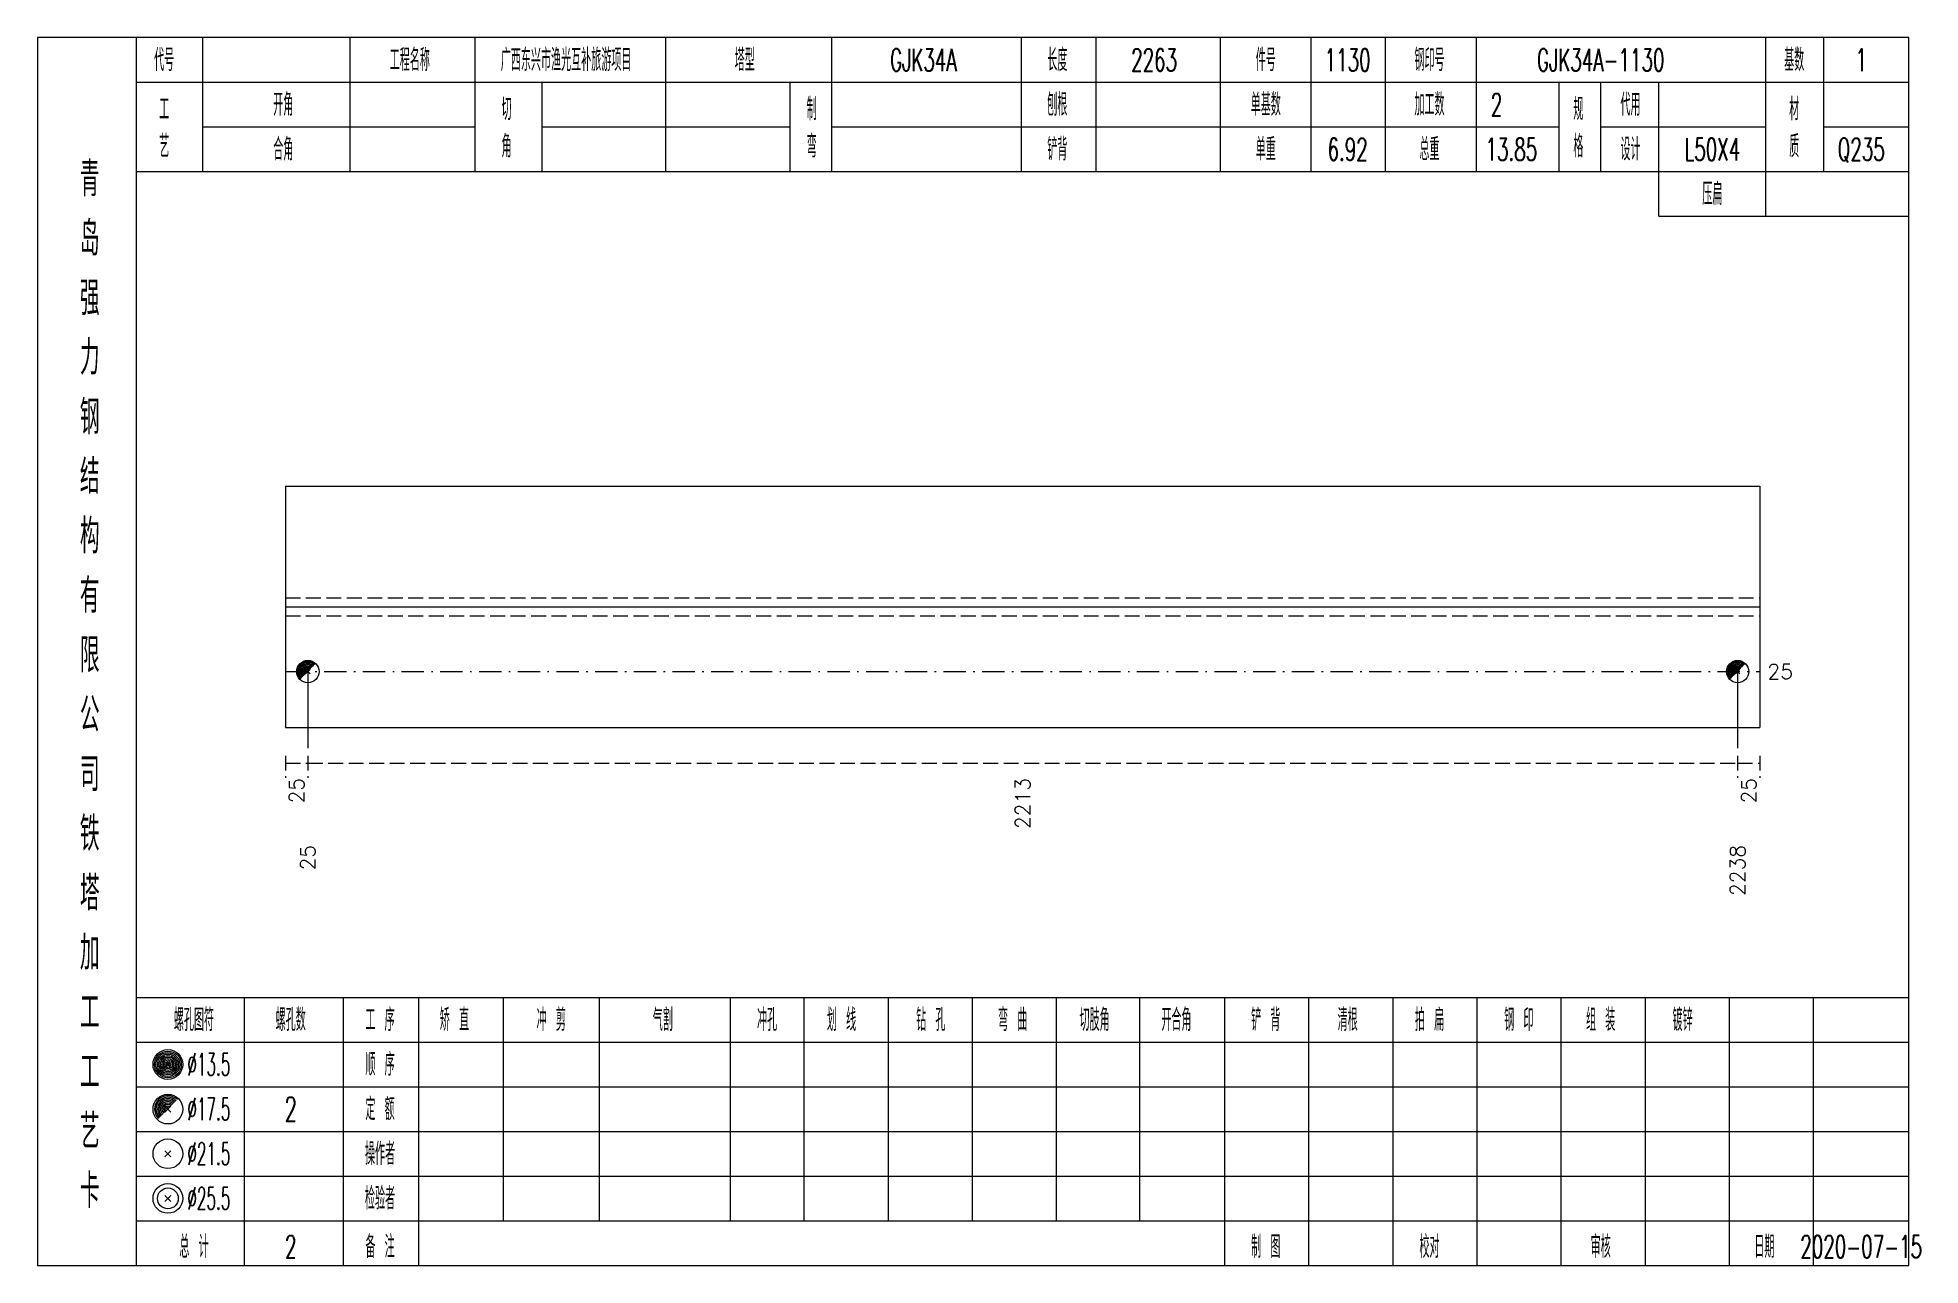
# Model space of a CAD drawing. Extents: x 0 to 2606, y -377 to 6479.
# Drawn here: x 261.4 to 514.3, y 1400 to 1565 of the extents above; entities that cross this region are included whole.
import ezdxf
from ezdxf.enums import TextEntityAlignment as Align

# ---------------------------------------------------------------- set-up
doc = ezdxf.new("R2010")
doc.units = 0
doc.header["$MEASUREMENT"] = 0
doc.linetypes.add('一点画线', pattern=[5.2, 3, -1, 0.2, -1])
doc.linetypes.add('虚线', pattern=[2.75, 2, -0.75])
doc.layers.get('0').update_dxf_attribs({"linetype": 'CONTINUOUS', "lineweight": 25})
doc.layers.add('1', color=7, linetype='CONTINUOUS', lineweight=25)
doc.layers.add('4', color=7, linetype='CONTINUOUS', lineweight=25)
doc.styles.get("Standard").update_dxf_attribs({"font": 'simplex.shx', "width": 0.7, "height": 3, "bigfont": 'gbhzfs.shx'})

msp = doc.modelspace()

# ---------------------------------------------------------------- texts
at = {"color": 7, "linetype": 'Continuous', "lineweight": 13}
msp.add_text('25', height=2, dxfattribs=at).set_placement((493.8, 1479.8), align=Align.MIDDLE_LEFT)
at = {"color": 8, "linetype": 'Continuous', "lineweight": 9}
for s, p in [('25', (296.2, 1465.5)), ('2213', (393.75, 1465.5)), ('25', (491.3, 1465.5))]:
    msp.add_text(s, height=2, rotation=90, dxfattribs=at).set_placement(p, align=Align.MIDDLE_RIGHT)
at = {"layer": '1', "color": 7, "linetype": 'Continuous', "lineweight": 13}
for s, p in [('25', (297.7, 1456.5)), ('2238', (489.8, 1456.5))]:
    msp.add_text(s, height=2, rotation=90, dxfattribs=at).set_placement(p, align=Align.MIDDLE_RIGHT)
at = {"layer": '4', "color": 1, "linetype": 'Continuous', "lineweight": 13}
for s, height, width, p in [('代号', 3, 0.6, (278.4, 1562)), ('工程名称', 3, 0.6, (311.4, 1562)), ('广西东兴市渔光互补旅游项目', 3, 0.6, (332.4, 1562)), ('塔型', 3, 0.6, (356.4, 1562)), ('GJK34A', 3, 0.6, (380.4, 1562)), ('长度', 3, 0.6, (398.4, 1562)), ('2263', 3, 0.6, (411.4, 1562)), ('件号', 3, 0.6, (426.4, 1562)), ('1130', 3, 0.6, (437.4, 1562)), ('钢印号', 3, 0.6, (448.4, 1562)), ('GJK34A-1130', 3, 0.6, (471.4, 1562)), ('基数', 3, 0.6, (497.4, 1562)), ('1', 3, 0.6, (506.4, 1562)), ('工', 3, 0.6, (278.4, 1555.4)), ('开角', 3, 0.6, (294.4, 1556)), ('切', 3, 0.6, (324.4, 1555.4)), ('制', 3, 0.6, (365.4, 1555.4)), ('刨根', 3, 0.6, (398.4, 1556)), ('单基数', 3, 0.6, (426.4, 1556)), ('加工数', 3, 0.6, (448.4, 1556)), ('2', 3, 0.6, (457.4, 1556)), ('规', 3, 0.6, (468.4, 1555.4)), ('代用', 3, 0.6, (475.4, 1556)), ('材', 3, 0.6, (497.4, 1555.4)), ('艺', 3, 0.6, (278.4, 1550.4)), ('合角', 3, 0.6, (294.4, 1550)), ('角', 3, 0.6, (324.4, 1550.4)), ('弯', 3, 0.6, (365.4, 1550.4)), ('铲背', 3, 0.6, (398.4, 1550)), ('单重', 3, 0.6, (426.4, 1550)), ('6.92', 3, 0.6, (437.4, 1550)), ('总重', 3, 0.6, (448.4, 1550)), ('13.85', 3, 0.6, (459.4, 1550)), ('格', 3, 0.6, (468.4, 1550.4)), ('设计', 3, 0.6, (475.4, 1550)), ('L50X4', 3, 0.6, (486.4, 1550)), ('质', 3, 0.6, (497.4, 1550.4)), ('Q235', 3, 0.6, (506.4, 1550)), ('青', 4.6, 0.8, (268.4, 1546)), ('压扁', 3, 0.6, (486.4, 1544)), ('岛', 4.6, 0.8, (268.4, 1538)), ('强', 4.6, 0.8, (268.4, 1530)), ('力', 4.6, 0.8, (268.4, 1522)), ('钢', 4.6, 0.8, (268.4, 1514)), ('结', 4.6, 0.8, (268.4, 1506)), ('构', 4.6, 0.8, (268.4, 1498)), ('有', 4.6, 0.8, (268.4, 1490)), ('限', 4.6, 0.8, (268.4, 1482)), ('公', 4.6, 0.8, (268.4, 1474)), ('司', 4.6, 0.8, (268.4, 1466)), ('铁', 4.6, 0.8, (268.4, 1458)), ('塔', 4.6, 0.8, (268.4, 1450)), ('加', 4.6, 0.8, (268.4, 1442)), ('工', 4.6, 0.8, (268.4, 1434)), ('螺孔图符', 3, 0.6, (282.4, 1433)), ('螺孔数', 3, 0.6, (295.4, 1433)), ('工 序', 3, 0.6, (307.4, 1433)), ('矫 直', 3, 0.6, (317.4, 1433)), ('冲 剪', 3, 0.6, (330.4, 1433)), ('气割', 3, 0.6, (345.4, 1433)), ('冲孔', 3, 0.6, (359.4, 1433)), ('划 线', 3, 0.6, (369.4, 1433)), ('钻 孔', 3, 0.6, (381.4, 1433)), ('弯 曲', 3, 0.6, (392.4, 1433)), ('切肢角', 3, 0.6, (403.4, 1433)), ('开合角', 3, 0.6, (414.4, 1433)), ('铲 背', 3, 0.6, (426.4, 1433)), ('清根', 3, 0.6, (437.4, 1433)), ('拍 扁', 3, 0.6, (448.4, 1433)), ('钢 印', 3, 0.6, (460.4, 1433)), ('组 装', 3, 0.6, (471.4, 1433)), ('镀锌', 3, 0.6, (482.4, 1433)), ('工', 4.6, 0.8, (268.4, 1426)), ('%%C13.5', 3, 0.5, (284.4, 1427)), ('顺 序', 3, 0.6, (307.4, 1427)), ('%%C17.5', 3, 0.5, (284.4, 1421)), ('2', 3.2, 0.6, (295.4, 1421)), ('定 额', 3, 0.6, (307.4, 1421)), ('艺', 4.6, 0.8, (268.4, 1418)), ('%%C21.5', 3, 0.5, (284.4, 1415)), ('操作者', 3, 0.6, (307.4, 1415)), ('卡', 4.6, 0.8, (268.4, 1410)), ('%%C25.5', 3, 0.5, (284.4, 1409)), ('检验者', 3, 0.6, (307.4, 1409)), ('总 计', 3, 0.6, (282.4, 1402.5)), ('2', 3, 0.6, (295.4, 1402.5)), ('备 注', 3, 0.6, (307.4, 1402.5)), ('制 图', 3, 0.6, (426.4, 1402.5)), ('校对', 3, 0.6, (448.4, 1402.5)), ('审核', 3, 0.6, (471.4, 1402.5)), ('日期', 3, 0.6, (493.4, 1402.5)), ('2020-07-15', 3, 0.6, (506.4, 1402.5))]:
    msp.add_text(s, height=height, dxfattribs=dict(at, width=width)).set_placement(p, align=Align.MIDDLE_CENTER)

# ---------------------------------------------------------------- linework, layer by layer
at = {"color": 7, "linetype": 'Continuous', "lineweight": 18}
for p, q in [((294.7, 1504.7), (294.7, 1472.3)), ((294.7, 1504.7), (492.8, 1504.7)), ((492.8, 1504.7), (492.8, 1472.3)), ((294.7, 1488.5), (492.8, 1488.5))]:
    msp.add_line(p, q, dxfattribs=at)
at = {"color": 1, "linetype": '虚线', "lineweight": 18}
for p, q in [((294.7, 1489.7), (492.8, 1489.7)), ((294.7, 1487.3), (492.8, 1487.3))]:
    msp.add_line(p, q, dxfattribs=at)
at = {"color": 3, "linetype": '一点画线', "lineweight": 13}
msp.add_line((294.7, 1479.8), (492.8, 1479.8), dxfattribs=at)
at = {"color": 7, "linetype": 'Continuous', "lineweight": 13}
for p, q in [((297.7, 1479.8), (297.7, 1469.5)), ((489.8, 1479.8), (489.8, 1469.5))]:
    msp.add_line(p, q, dxfattribs=at)
at = {"color": 8, "linetype": '虚线', "lineweight": 9}
for p, q in [((294.7, 1468.5), (294.7, 1465.5)), ((294.7, 1467.5), (297.7, 1467.5)), ((297.7, 1468.5), (297.7, 1465.5)), ((297.7, 1468.5), (297.7, 1465.5)), ((297.7, 1467.5), (489.8, 1467.5)), ((489.8, 1468.5), (489.8, 1465.5)), ((489.8, 1468.5), (489.8, 1465.5)), ((489.8, 1467.5), (492.8, 1467.5)), ((492.8, 1468.5), (492.8, 1465.5))]:
    msp.add_line(p, q, dxfattribs=at)
at = {"layer": '1', "color": 7, "linetype": 'Continuous', "lineweight": 0}
for p, q in [((297.4, 1479.5), (298, 1480.1)), ((297.4, 1480.1), (298, 1479.5)), ((489.5, 1479.5), (490.1, 1480.1)), ((489.5, 1480.1), (490.1, 1479.5))]:
    msp.add_line(p, q, dxfattribs=at)
at = {"layer": '1', "color": 7, "linetype": 'Continuous', "lineweight": 18}
msp.add_line((294.7, 1472.3), (492.8, 1472.3), dxfattribs=at)
at = {"layer": '1', "color": 7, "linetype": 'Continuous', "lineweight": 13}
for centre in [(297.7, 1479.8), (489.8, 1479.8)]:
    msp.add_circle(centre, 1.5, dxfattribs=at)
for centre, radius in [((297.7, 1479.8), 1.35), ((297.7, 1479.8), 1.2), ((297.7, 1479.8), 1.05), ((297.7, 1479.8), 0.9), ((297.7, 1479.8), 0.75), ((297.7, 1479.8), 0.6), ((297.7, 1479.8), 0.45), ((297.7, 1479.8), 0.3), ((297.7, 1479.8), 0.15), ((489.8, 1479.8), 1.35), ((489.8, 1479.8), 1.2), ((489.8, 1479.8), 1.05), ((489.8, 1479.8), 0.9), ((489.8, 1479.8), 0.75), ((489.8, 1479.8), 0.6), ((489.8, 1479.8), 0.45), ((489.8, 1479.8), 0.3), ((489.8, 1479.8), 0.15)]:
    msp.add_arc(centre, radius, 45, 225, dxfattribs=at)
at = {"layer": '4', "color": 1, "linetype": 'Continuous', "lineweight": 18}
for p, q in [((274.7, 1400), (274.7, 1565)), ((283.6, 1547), (283.6, 1565)), ((303.4, 1547), (303.4, 1565)), ((320.2, 1547), (320.2, 1565)), ((345.8, 1547), (345.8, 1565)), ((368.1, 1547), (368.1, 1565)), ((393.6, 1547), (393.6, 1565)), ((403.6, 1547), (403.6, 1565)), ((420.3, 1547), (420.3, 1565)), ((432.5, 1547), (432.5, 1565)), ((442.5, 1547), (442.5, 1565)), ((454.7, 1547), (454.7, 1565)), ((493.6, 1541), (493.6, 1565)), ((501.4, 1547), (501.4, 1565)), ((274.7, 1559), (512.8, 1559)), ((329.2, 1547), (329.2, 1559)), ((362.5, 1547), (362.5, 1559)), ((465.8, 1547), (465.8, 1559)), ((471.4, 1547), (471.4, 1559)), ((479.2, 1541), (479.2, 1559)), ((283.6, 1553), (320.2, 1553)), ((329.2, 1553), (362.5, 1553)), ((368.1, 1553), (465.8, 1553)), ((471.4, 1553), (493.6, 1553)), ((501.4, 1553), (512.8, 1553)), ((274.7, 1547), (512.8, 1547)), ((479.2, 1541), (512.8, 1541)), ((274.7, 1436), (512.8, 1436)), ((289.2, 1400), (289.2, 1436)), ((302.5, 1400), (302.5, 1436)), ((312.6, 1400), (312.6, 1436)), ((324, 1406), (324, 1436)), ((336.9, 1406), (336.9, 1436)), ((354.5, 1406), (354.5, 1436)), ((364.4, 1406), (364.4, 1436)), ((375.7, 1406), (375.7, 1436)), ((387, 1406), (387, 1436)), ((398.3, 1406), (398.3, 1436)), ((409.5, 1406), (409.5, 1436)), ((420.9, 1406), (420.9, 1436)), ((432.2, 1406), (432.2, 1436)), ((443.5, 1406), (443.5, 1436)), ((454.8, 1406), (454.8, 1436)), ((466.1, 1406), (466.1, 1436)), ((477.4, 1406), (477.4, 1436)), ((488.7, 1406), (488.7, 1436)), ((500, 1406), (500, 1436)), ((274.7, 1430), (512.8, 1430)), ((274.7, 1424), (512.8, 1424)), ((274.7, 1418), (512.8, 1418)), ((274.7, 1412), (512.8, 1412)), ((274.7, 1406), (512.8, 1406)), ((420.9, 1400), (420.9, 1406)), ((432.2, 1400), (432.2, 1406)), ((443.5, 1400), (443.5, 1406)), ((454.8, 1400), (454.8, 1406)), ((466.1, 1400), (466.1, 1406)), ((477.4, 1400), (477.4, 1406)), ((488.7, 1400), (488.7, 1406)), ((500, 1400), (500, 1406))]:
    msp.add_line(p, q, dxfattribs=at)
at = {"layer": '4', "color": 7, "linetype": 'Continuous', "lineweight": 13}
for p, q in [((278.7, 1426.8), (279.1, 1427.2)), ((279.1, 1426.8), (278.7, 1427.2)), ((278.5, 1414.6), (279.3, 1415.4)), ((279.3, 1414.6), (278.5, 1415.4)), ((278.5, 1408.6), (279.3, 1409.4)), ((279.3, 1408.6), (278.5, 1409.4))]:
    msp.add_line(p, q, dxfattribs=at)
at = {"layer": '4', "color": 7, "linetype": 'Continuous', "lineweight": 0}
for p, q in [((278.5, 1420.6), (279.3, 1421.4)), ((278.5, 1421.4), (279.3, 1420.6))]:
    msp.add_line(p, q, dxfattribs=at)
at = {"layer": '4', "color": 1, "linetype": 'Continuous', "lineweight": 18}
msp.add_lwpolyline([(261.4, 1565), (261.4, 1400), (512.8, 1400), (512.8, 1565)], close=True, dxfattribs=at)
at = {"layer": '4', "color": 7, "linetype": 'Continuous', "lineweight": 13}
for centre, radius in [((278.9, 1427), 2), ((278.9, 1427), 1.8), ((278.9, 1427), 1.6), ((278.9, 1427), 1.4), ((278.9, 1427), 1.2), ((278.9, 1427), 1), ((278.9, 1427), 0.8), ((278.9, 1427), 0.6), ((278.9, 1427), 0.4), ((278.9, 1427), 0.2), ((278.9, 1421), 2), ((278.9, 1415), 2), ((278.9, 1409), 2), ((278.9, 1409), 1.4)]:
    msp.add_circle(centre, radius, dxfattribs=at)
for radius in [1.8, 1.6, 1.4, 1.2, 1, 0.8, 0.6, 0.4, 0.2]:
    msp.add_arc((278.9, 1421), radius, 45, 225, dxfattribs=at)

msp.set_redraw_order([(e.dxf.handle, doc.entitydb.next_handle()) for e in msp.query("TEXT MTEXT ATTDEF DIMENSION ARC_DIMENSION")])  # texts and dimensions are drawn at this point

doc.saveas('drawing.dxf')
